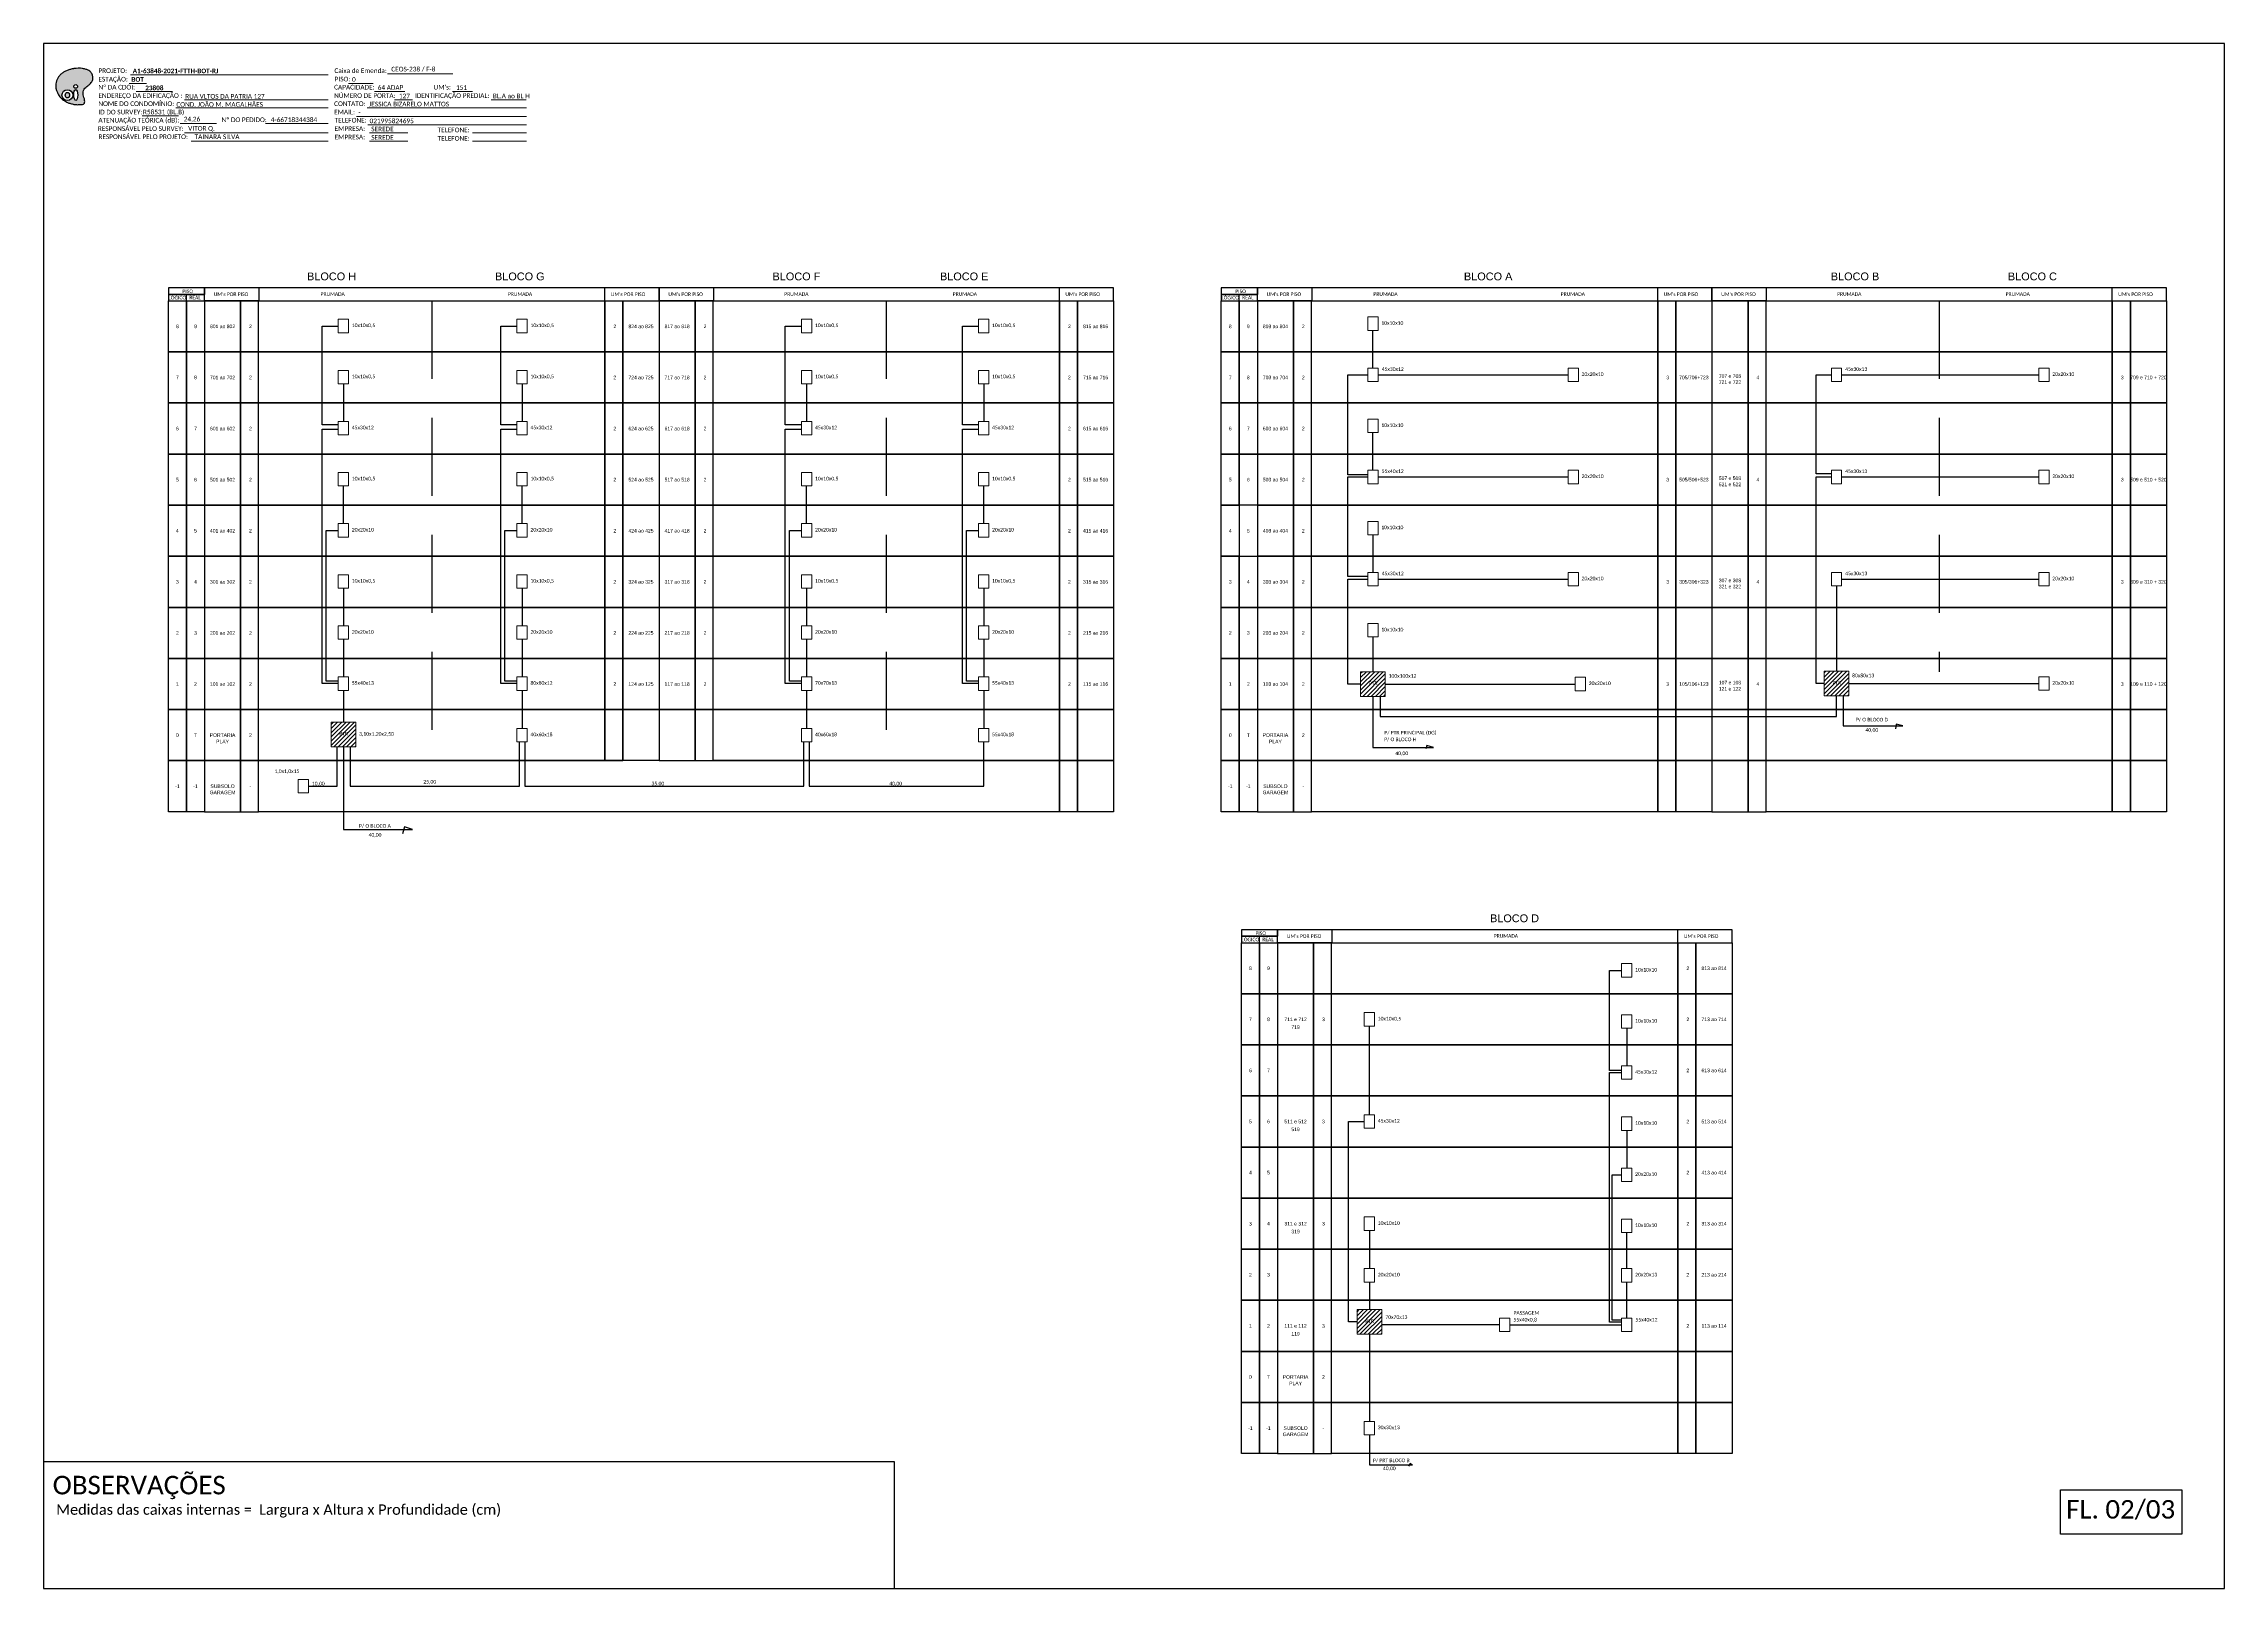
# Model space of a CAD drawing. Extents: x -89 to 749, y -559 to 1299.
# Drawn here: x -89 to 749, y 77 to 671 of the extents above; entities that cross this region are included whole.
import ezdxf
from ezdxf.enums import TextEntityAlignment as Align

# ---------------------------------------------------------------- set-up
doc = ezdxf.new("R2010")
doc.units = 0
doc.linetypes.add('DASHED', pattern=[0.75, 0.5, -0.25])
doc.styles.add('ARIAL', font='arial.ttf')
doc.styles.add('WMF-Calibri0', font='CALIBRI.TTF')
doc.styles.add('WMF-Calibri1', font='CALIBRIB.TTF')

# ---------------------------------------------------------------- blocks, each defined once
blk = doc.blocks.new('OI')
h = blk.add_hatch(color=40)
edge = h.paths.add_edge_path()
edge.add_spline(control_points=[(4.35, -0.67), (3.92, -0.99), (3.26, -1.5), (2.81, -2.59), (2.9, -3.5), (3.06, -4.27), (3.31, -4.85), (3.37, -5.39), (3.4, -5.88), (3.2, -6.4), (2.54, -6.61), (1.65, -6.63), (0.55, -6.67), (-0.56, -6.42), (-1.61, -6.14), (-2.77, -5.61), (-3.92, -4.77), (-4.89, -3.7), (-5.34, -2.65), (-5.6, -1.94), (-5.85, -0.96), (-5.71, 0.47), (-5.1, 2.02), (-4.14, 3.02), (-3.3, 3.61), (-2.37, 4.16), (-1.36, 4.44), (-0.56, 4.7), (0.79, 4.85), (2.24, 4.97), (3.79, 4.57), (4.67, 4.21), (5.44, 3.65), (5.76, 2.99), (6.03, 2.21), (6.01, 1.46), (5.72, 0.64), (5.31, 0.08), (4.88, -0.38), (4.51, -0.55), (4.35, -0.67)], knot_values=[0, 0, 0, 0, 1.60434, 2.417191, 3.427595, 4.282808, 4.776746, 5.304182, 5.888771, 6.258406, 6.858137, 7.79129, 8.986195, 10.124242, 11.187857, 12.242908, 13.953784, 15.414161, 16.515391, 17.349188, 17.675853, 19.552021, 21.515531, 22.568638, 23.63245, 24.621084, 25.782718, 26.745347, 27.142653, 29.870543, 31.004649, 31.921532, 32.709589, 33.801391, 34.042471, 35.192333, 35.971461, 36.628871, 37.254359, 37.836911, 37.836911, 37.836911, 37.836911], degree=3, periodic=0)
h.paths.add_polyline_path([(1.13, -0.87, -1), (-0.04, -0.87, -1)], flags=16)
edge = h.paths.add_edge_path(flags=16)
edge.add_ellipse((0.56, -3.59), major_axis=(-0.02, 1.71), ratio=0.361305, start_angle=0, end_angle=360)
h.paths.add_polyline_path([(-0.36, -3.62, -1), (-3.8, -3.62, -1)], flags=16)
edge = h.paths.add_edge_path(flags=0)
edge.add_ellipse((-2.08, -3.62), major_axis=(0, 0.885), ratio=0.758294, start_angle=0, end_angle=360)
at = {"color": 40}
for centre, radius in [((-2.08, -3.62), 1.72), ((0.54, -0.87), 0.587)]:
    blk.add_circle(centre, radius, dxfattribs=at)
blk.add_ellipse((-2.08, -3.62), major_axis=(0, 0.885), ratio=0.758294, start_param=-3.141592653589792, end_param=3.141592653589792, dxfattribs=at)
blk.add_ellipse((0.56, -3.59), major_axis=(-0.02, 1.71), ratio=0.361305, dxfattribs=at)
at = {"color": 40, "start_tangent": (-0.800898, -0.598801), "end_tangent": (-0.800898, -0.598801)}
blk.add_spline([(4.35, -0.67), (3.2, -1.78), (2.9, -2.54), (2.92, -3.55), (3.12, -4.38), (3.28, -4.85), (3.37, -5.37), (3.35, -5.95), (3.2, -6.29), (2.66, -6.55), (1.73, -6.63), (0.54, -6.62), (-0.58, -6.41), (-1.6, -6.11), (-2.56, -5.67), (-3.95, -4.67), (-4.89, -3.56), (-5.37, -2.56), (-5.64, -1.78), (-5.72, -1.46), (-5.63, 0.42), (-4.84, 2.22), (-4.13, 2.99), (-3.27, 3.62), (-2.4, 4.09), (-1.3, 4.47), (-0.37, 4.72), (0.02, 4.77), (2.75, 4.8), (3.85, 4.53), (4.69, 4.16), (5.31, 3.68), (5.85, 2.73), (5.93, 2.5), (5.94, 1.35), (5.67, 0.62), (5.29, 0.08), (4.84, -0.36), (4.35, -0.67)], degree=3, dxfattribs=at)
blk = doc.blocks.new('CARIMBO')
at = {"color": 7, "lineweight": 0}
for points in [[(134.48, -16.3), (159.61, -16.3)], [(35.15, -20.06), (41.7, -20.06)], [(35.66, -16.79), (111.64, -16.79)], [(37.81, -23.14), (51.75, -23.14)], [(119.43, -20.02), (128.92, -20.02)], [(129.48, -23.14), (141.1, -23.14)], [(159.42, -23.14), (167.09, -23.14)], [(40.13, -32.55), (54.07, -32.55)], [(52.97, -29.48), (111.64, -29.48)], [(56.38, -26.37), (111.64, -26.37)], [(122.56, -32.72), (187.83, -32.72)], [(126.6, -29.48), (187.83, -29.48)], [(137.07, -26.37), (144.01, -26.37)], [(174.24, -26.37), (187.8, -26.37)], [(54.67, -35.52), (68.61, -35.52)], [(56.38, -39.07), (111.64, -39.07)], [(126.84, -35.96), (187.83, -35.96)], [(127.45, -39.07), (142.25, -39.07)], [(167.06, -39.07), (187.83, -39.07)], [(58.87, -42.31), (111.64, -42.31)], [(127.45, -42.31), (142.25, -42.31)], [(167.06, -42.31), (187.83, -42.31)]]:
    blk.add_lwpolyline(points, dxfattribs=at)
at = {"color": 7, "xscale": 1.213923925163967, "yscale": 1.213923925163967, "zscale": 1.213923925163967, "rotation": 0.1532896023949059}
blk.add_blockref('OI', (13.86, -20.16), dxfattribs=at)
at = {"color": 7, "lineweight": 0, "style": 'WMF-Calibri0'}
for s, height, p in [('PROJETO:', 1.793, (23.26, -16.04)), ('Caixa de Emenda:', 1.7927, (114.02, -16.04)), ('ESTAÇÃO:', 1.793, (23.26, -19.32)), ('ENDEREÇO DA EDIFICAÇÃO :', 1.7927, (23.26, -25.63)), ('Nº DA CDOI:', 1.7927, (23.26, -22.39)), ('CAPACIDADE:', 1.7927, (113.91, -22.39)), ('NÚMERO DE PORTA:', 1.7927, (113.91, -25.63)), ('PISO:', 1.793, (114.09, -19.28)), ('IDENTIFICAÇÃO PREDIAL:', 1.7927, (144.99, -25.63)), ("UM's:", 1.793, (152.15, -22.39)), ('ATENUAÇÃO TEÓRICA (dB):', 1.7927, (23.26, -35.09)), ('NOME DO CONDOMÍNIO:', 1.7927, (23.26, -28.74)), ('ID DO SURVEY:', 1.7927, (23.26, -31.97)), ('CONTATO:', 1.793, (113.91, -28.74)), ('EMAIL:', 1.793, (113.91, -31.97)), ('TELEFONE:', 1.793, (114.09, -35.09)), ('RESPONSÁVEL PELO SURVEY:', 1.7927, (23.02, -38.32)), ('RESPONSÁVEL PELO PROJETO:', 1.7927, (23.26, -41.44)), ('EMPRESA:', 1.793, (114.09, -38.32)), ('EMPRESA:', 1.793, (114.09, -41.56)), ('TELEFONE:', 1.793, (153.7, -38.83)), ('TELEFONE:', 1.793, (153.7, -42.06))]:
    blk.add_text(s, height=height, dxfattribs=at).set_placement(p)
at = {"color": 7, "lineweight": 0, "flags": 8}
for tag, p, style in [('PROJ', (36.46, -16.13), 'WMF-Calibri1'), ('CEOS-XX', (135.87, -15.46), 'WMF-Calibri0'), ('EST', (35.94, -19.41), 'WMF-Calibri1'), ('LOGRADOURO', (56.65, -25.91), 'WMF-Calibri0'), ('PISO_PTR', (120.78, -19.42), 'WMF-Calibri0'), ('CAPAC.', (130.66, -22.52), 'WMF-Calibri0'), ('N°', (138.85, -25.77), 'WMF-Calibri0'), ("UC'S", (160.78, -22.54), 'WMF-Calibri0'), ('N°PREDIO', (174.94, -25.77), 'WMF-Calibri0'), ('_ID_', (40.39, -31.94), 'WMF-Calibri0'), ('NOME_DO_COND.', (53.23, -29.02), 'WMF-Calibri0'), ('O_POTEN', (56.06, -34.68), 'WMF-Calibri0'), ('EMAIL', (123.26, -32.12), 'WMF-Calibri0'), ('NOME_DO_CONTATO', (127.3, -28.89), 'WMF-Calibri0'), ('RES_SURVEY', (57.78, -38.23), 'WMF-Calibri0'), ('RES_PROJ', (60.27, -41.47), 'WMF-Calibri0'), ('TELEFONE', (127.55, -35.36), 'WMF-Calibri0'), ('EMP_RESP_SURVEY', (128.16, -38.47), 'WMF-Calibri0'), ('EMP_RESP_PROJ', (128.16, -41.71), 'WMF-Calibri0'), ('CONT_RESP_SURVEY', (167.76, -38.47), 'WMF-Calibri0'), ('CONT_RESP_PROJ', (167.76, -41.71), 'WMF-Calibri0')]:
    blk.add_attdef(tag, p, '', height=1.79, dxfattribs=dict(at, style=style))
at = {"color": 7, "lineweight": 0, "style": 'WMF-Calibri1', "flags": 8}
blk.add_attdef("N° CDO'S", text='', height=1.79, dxfattribs=at).set_placement((44.78, -22.68), align=Align.CENTER)

msp = doc.modelspace()

# ---------------------------------------------------------------- hatches: boundary and pattern name
h = msp.add_hatch()
h.set_pattern_fill('ANSI31', color=1, scale=0.36)
h.set_pattern_definition([(45, (-76.0407, 2032.6166), (-0.80822305, 0.80822305), [])])
h.paths.add_polyline_path([(426.59, 429.86), (417.11, 429.86), (417.11, 420.38), (426.59, 420.38)])
h.paths.add_polyline_path([(419.95, 424.36), (424.04, 424.36), (424.04, 426.44), (419.95, 426.44)], flags=24)
h = msp.add_hatch()
h.set_pattern_fill('ANSI31', color=1, scale=0.36)
h.set_pattern_definition([(45, (102.2024, 2032.7998), (-0.80822305, 0.80822305), [])])
h.paths.add_polyline_path([(604.84, 430.05), (595.35, 430.05), (595.35, 420.56), (604.84, 420.56)])
h.paths.add_polyline_path([(598.2, 424.54), (602.28, 424.54), (602.28, 426.63), (598.2, 426.63)], flags=24)
h = msp.add_hatch()
h.set_pattern_fill('ANSI31', color=1, scale=0.36)
h.set_pattern_definition([(45, (-411.85, 2013.2473), (-0.80822305, 0.80822305), [])])
h.paths.add_polyline_path([(30.72, 410.49), (21.23, 410.49), (21.23, 401.01), (30.72, 401.01)])
h.paths.add_polyline_path([(24.07, 404.99), (28.16, 404.99), (28.16, 407.07), (24.07, 407.07)], flags=24)
h = msp.add_hatch()
h.set_pattern_fill('ANSI31', color=1, scale=0.36)
h.set_pattern_definition([(45, (14.8991, 1787.3284), (-0.80822305, 0.80822305), [])])
h.paths.add_polyline_path([(425.22, 184.57), (415.73, 184.57), (415.73, 175.09), (425.22, 175.09)])
h.paths.add_polyline_path([(418.58, 179.07), (422.66, 179.07), (422.66, 181.16), (418.58, 181.16)], flags=24)

# ---------------------------------------------------------------- linework, layer by layer
for points in [[(-89.32, 77.37), (749.25, 77.37), (749.25, 671.37), (-89.32, 671.37), (-89.32, 77.37)], [(-34.41, 572.47), (-34.41, 574.93)], [(-27.46, 572.47), (147.33, 572.47), (147.33, 577.4), (-27.46, 577.4), (-27.46, 577.4), (-27.46, 574.93)], [(-6.43, 572.47), (-6.43, 577.4)], [(126.49, 572.47), (126.49, 577.4)], [(147.33, 572.47), (322.13, 572.47), (322.13, 577.4), (147.33, 577.4), (147.33, 577.4), (147.33, 572.47)], [(168.37, 572.47), (168.37, 577.4)], [(301.29, 572.47), (301.29, 577.4)], [(370.45, 572.47), (370.45, 574.93)], [(377.39, 572.47), (552.19, 572.47), (552.19, 577.4), (377.39, 577.4), (377.39, 577.4), (377.39, 574.93)], [(398.43, 572.47), (398.43, 577.4)], [(531.35, 572.47), (531.35, 577.4)], [(552.19, 572.47), (726.99, 572.47), (726.99, 577.4), (552.19, 577.4), (552.19, 577.4), (552.19, 572.47)], [(573.22, 572.47), (573.22, 577.4)], [(706.15, 572.47), (706.15, 577.4)], [(168.16, 376.01), (168.16, 376.01), (-6.63, 376.01), (-6.63, 395.65), (126.5, 395.65), (133.45, 395.65)], [(161.22, 395.65), (168.16, 395.65), (301.3, 395.65), (301.3, 376.01), (168.16, 376.01), (168.16, 376.01)], [(378.2, 325.65), (378.2, 328.12)], [(385.14, 325.65), (559.94, 325.65), (559.94, 330.59), (385.14, 330.59), (385.14, 330.59), (385.14, 328.12)], [(406.18, 325.65), (406.18, 330.59)], [(539.1, 325.65), (539.1, 330.59)]]:
    msp.add_lwpolyline(points)
at = {"color": 7, "lineweight": 0}
msp.add_lwpolyline([(-4.01, 640.61), (20.14, 640.61)], dxfattribs=at)
for points in [[(-41.35, 574.93), (-27.46, 574.93), (-27.46, 577.4), (-41.35, 577.4)], [(-41.35, 572.47), (-27.46, 572.47), (-27.46, 574.93), (-41.35, 574.93)], [(-41.35, 572.47), (-34.41, 572.47), (-34.41, 552.82), (-41.35, 552.82)], [(-34.41, 572.47), (-27.46, 572.47), (-27.46, 552.82), (-34.41, 552.82)], [(-13.58, 572.47), (-27.46, 572.47), (-27.46, 552.82), (-13.58, 552.82)], [(-6.63, 572.47), (-13.58, 572.47), (-13.58, 552.82), (-6.63, 552.82)], [(-6.63, 572.47), (126.5, 572.47), (126.5, 552.82), (-6.63, 552.82)], [(126.5, 572.47), (133.45, 572.47), (133.45, 552.82), (126.5, 552.82)], [(133.45, 572.47), (147.33, 572.47), (147.33, 552.82), (133.45, 552.82)], [(161.22, 572.47), (147.33, 572.47), (147.33, 552.82), (161.22, 552.82)], [(168.16, 572.47), (161.22, 572.47), (161.22, 552.82), (168.16, 552.82)], [(168.16, 572.47), (301.3, 572.47), (301.3, 552.82), (168.16, 552.82)], [(301.3, 572.47), (308.24, 572.47), (308.24, 552.82), (301.3, 552.82)], [(308.24, 572.47), (322.13, 572.47), (322.13, 552.82), (308.24, 552.82)], [(363.51, 574.93), (377.39, 574.93), (377.39, 577.4), (363.51, 577.4)], [(363.51, 572.47), (377.39, 572.47), (377.39, 574.93), (363.51, 574.93)], [(363.51, 572.47), (370.45, 572.47), (370.45, 552.82), (363.51, 552.82)], [(370.45, 572.47), (377.39, 572.47), (377.39, 552.82), (370.45, 552.82)], [(391.28, 572.47), (377.39, 572.47), (377.39, 552.82), (391.28, 552.82)], [(398.22, 572.47), (391.28, 572.47), (391.28, 552.82), (398.22, 552.82)], [(398.22, 572.47), (531.36, 572.47), (531.36, 552.82), (398.22, 552.82)], [(531.36, 572.47), (538.3, 572.47), (538.3, 552.82), (531.36, 552.82)], [(538.3, 572.47), (552.19, 572.47), (552.19, 552.82), (538.3, 552.82)], [(566.08, 572.47), (552.19, 572.47), (552.19, 552.82), (566.08, 552.82)], [(573.02, 572.47), (566.08, 572.47), (566.08, 552.82), (573.02, 552.82)], [(573.02, 572.47), (706.16, 572.47), (706.16, 552.82), (573.02, 552.82)], [(706.16, 572.47), (713.1, 572.47), (713.1, 552.82), (706.16, 552.82)], [(713.1, 572.47), (726.99, 572.47), (726.99, 552.82), (713.1, 552.82)], [(-41.35, 552.82), (-34.41, 552.82), (-34.41, 533.18), (-41.35, 533.18)], [(-34.41, 552.82), (-27.46, 552.82), (-27.46, 533.18), (-34.41, 533.18)], [(-13.58, 552.82), (-27.46, 552.82), (-27.46, 533.18), (-13.58, 533.18)], [(-6.63, 552.82), (-13.58, 552.82), (-13.58, 533.18), (-6.63, 533.18)], [(-6.63, 552.82), (126.5, 552.82), (126.5, 533.18), (-6.63, 533.18)], [(126.5, 552.82), (133.45, 552.82), (133.45, 533.18), (126.5, 533.18)], [(133.45, 552.82), (147.33, 552.82), (147.33, 533.18), (133.45, 533.18)], [(161.22, 552.82), (147.33, 552.82), (147.33, 533.18), (161.22, 533.18)], [(168.16, 552.82), (161.22, 552.82), (161.22, 533.18), (168.16, 533.18)], [(168.16, 552.82), (301.3, 552.82), (301.3, 533.18), (168.16, 533.18)], [(301.3, 552.82), (308.24, 552.82), (308.24, 533.18), (301.3, 533.18)], [(308.24, 552.82), (322.13, 552.82), (322.13, 533.18), (308.24, 533.18)], [(363.51, 552.82), (370.45, 552.82), (370.45, 533.18), (363.51, 533.18)], [(370.45, 552.82), (377.39, 552.82), (377.39, 533.18), (370.45, 533.18)], [(391.28, 552.82), (377.39, 552.82), (377.39, 533.18), (391.28, 533.18)], [(398.22, 552.82), (391.28, 552.82), (391.28, 533.18), (398.22, 533.18)], [(398.22, 552.82), (531.36, 552.82), (531.36, 533.18), (398.22, 533.18)], [(531.36, 552.82), (538.3, 552.82), (538.3, 533.18), (531.36, 533.18)], [(538.3, 552.82), (552.19, 552.82), (552.19, 533.18), (538.3, 533.18)], [(566.08, 552.82), (552.19, 552.82), (552.19, 533.18), (566.08, 533.18)], [(573.02, 552.82), (566.08, 552.82), (566.08, 533.18), (573.02, 533.18)], [(573.02, 552.82), (706.16, 552.82), (706.16, 533.18), (573.02, 533.18)], [(706.16, 552.82), (713.1, 552.82), (713.1, 533.18), (706.16, 533.18)], [(713.1, 552.82), (726.99, 552.82), (726.99, 533.18), (713.1, 533.18)], [(-41.35, 533.18), (-34.41, 533.18), (-34.41, 513.53), (-41.35, 513.53)], [(-34.41, 533.18), (-27.46, 533.18), (-27.46, 513.53), (-34.41, 513.53)], [(-13.58, 533.18), (-27.46, 533.18), (-27.46, 513.53), (-13.58, 513.53)], [(-6.63, 533.18), (-13.58, 533.18), (-13.58, 513.53), (-6.63, 513.53)], [(-6.63, 533.18), (126.5, 533.18), (126.5, 513.53), (-6.63, 513.53)], [(126.5, 533.18), (133.45, 533.18), (133.45, 513.53), (126.5, 513.53)], [(133.45, 533.18), (147.33, 533.18), (147.33, 513.53), (133.45, 513.53)], [(161.22, 533.18), (147.33, 533.18), (147.33, 513.53), (161.22, 513.53)], [(168.16, 533.18), (161.22, 533.18), (161.22, 513.53), (168.16, 513.53)], [(168.16, 533.18), (301.3, 533.18), (301.3, 513.53), (168.16, 513.53)], [(301.3, 533.18), (308.24, 533.18), (308.24, 513.53), (301.3, 513.53)], [(308.24, 533.18), (322.13, 533.18), (322.13, 513.53), (308.24, 513.53)], [(363.51, 533.18), (370.45, 533.18), (370.45, 513.53), (363.51, 513.53)], [(370.45, 533.18), (377.39, 533.18), (377.39, 513.53), (370.45, 513.53)], [(391.28, 533.18), (377.39, 533.18), (377.39, 513.53), (391.28, 513.53)], [(398.22, 533.18), (391.28, 533.18), (391.28, 513.53), (398.22, 513.53)], [(398.22, 533.18), (531.36, 533.18), (531.36, 513.53), (398.22, 513.53)], [(531.36, 533.18), (538.3, 533.18), (538.3, 513.53), (531.36, 513.53)], [(538.3, 533.18), (552.19, 533.18), (552.19, 513.53), (538.3, 513.53)], [(566.08, 533.18), (552.19, 533.18), (552.19, 513.53), (566.08, 513.53)], [(573.02, 533.18), (566.08, 533.18), (566.08, 513.53), (573.02, 513.53)], [(573.02, 533.18), (706.16, 533.18), (706.16, 513.53), (573.02, 513.53)], [(706.16, 533.18), (713.1, 533.18), (713.1, 513.53), (706.16, 513.53)], [(713.1, 533.18), (726.99, 533.18), (726.99, 513.53), (713.1, 513.53)], [(-41.35, 513.53), (-34.41, 513.53), (-34.41, 493.88), (-41.35, 493.88)], [(-34.41, 513.53), (-27.46, 513.53), (-27.46, 493.88), (-34.41, 493.88)], [(-13.58, 513.53), (-27.46, 513.53), (-27.46, 493.88), (-13.58, 493.88)], [(-6.63, 513.53), (-13.58, 513.53), (-13.58, 493.88), (-6.63, 493.88)], [(-6.63, 513.53), (126.5, 513.53), (126.5, 493.88), (-6.63, 493.88)], [(126.5, 513.53), (133.45, 513.53), (133.45, 493.88), (126.5, 493.88)], [(133.45, 513.53), (147.33, 513.53), (147.33, 493.88), (133.45, 493.88)], [(161.22, 513.53), (147.33, 513.53), (147.33, 493.88), (161.22, 493.88)], [(168.16, 513.53), (161.22, 513.53), (161.22, 493.88), (168.16, 493.88)], [(168.16, 513.53), (301.3, 513.53), (301.3, 493.88), (168.16, 493.88)], [(301.3, 513.53), (308.24, 513.53), (308.24, 493.88), (301.3, 493.88)], [(308.24, 513.53), (322.13, 513.53), (322.13, 493.88), (308.24, 493.88)], [(363.51, 513.53), (370.45, 513.53), (370.45, 493.88), (363.51, 493.88)], [(370.45, 513.53), (377.39, 513.53), (377.39, 493.88), (370.45, 493.88)], [(391.28, 513.53), (377.39, 513.53), (377.39, 493.88), (391.28, 493.88)], [(398.22, 513.53), (391.28, 513.53), (391.28, 493.88), (398.22, 493.88)], [(398.22, 513.53), (531.36, 513.53), (531.36, 493.88), (398.22, 493.88)], [(531.36, 513.53), (538.3, 513.53), (538.3, 493.88), (531.36, 493.88)], [(538.3, 513.53), (552.19, 513.53), (552.19, 493.88), (538.3, 493.88)], [(566.08, 513.53), (552.19, 513.53), (552.19, 493.88), (566.08, 493.88)], [(573.02, 513.53), (566.08, 513.53), (566.08, 493.88), (573.02, 493.88)], [(573.02, 513.53), (706.16, 513.53), (706.16, 493.88), (573.02, 493.88)], [(706.16, 513.53), (713.1, 513.53), (713.1, 493.88), (706.16, 493.88)], [(713.1, 513.53), (726.99, 513.53), (726.99, 493.88), (713.1, 493.88)], [(-41.35, 493.88), (-34.41, 493.88), (-34.41, 474.24), (-41.35, 474.24)], [(-34.41, 493.88), (-27.46, 493.88), (-27.46, 474.24), (-34.41, 474.24)], [(-13.58, 493.88), (-27.46, 493.88), (-27.46, 474.24), (-13.58, 474.24)], [(-6.63, 493.88), (-13.58, 493.88), (-13.58, 474.24), (-6.63, 474.24)], [(-6.63, 493.88), (126.5, 493.88), (126.5, 474.24), (-6.63, 474.24)], [(126.5, 493.88), (133.45, 493.88), (133.45, 474.24), (126.5, 474.24)], [(133.45, 493.88), (147.33, 493.88), (147.33, 474.24), (133.45, 474.24)], [(161.22, 493.88), (147.33, 493.88), (147.33, 474.24), (161.22, 474.24)], [(168.16, 493.88), (161.22, 493.88), (161.22, 474.24), (168.16, 474.24)], [(168.16, 493.88), (301.3, 493.88), (301.3, 474.24), (168.16, 474.24)], [(301.3, 493.88), (308.24, 493.88), (308.24, 474.24), (301.3, 474.24)], [(308.24, 493.88), (322.13, 493.88), (322.13, 474.24), (308.24, 474.24)], [(363.51, 493.88), (370.45, 493.88), (370.45, 474.24), (363.51, 474.24)], [(391.28, 493.88), (377.39, 493.88), (377.39, 474.24), (391.28, 474.24)], [(398.22, 493.88), (391.28, 493.88), (391.28, 474.24), (398.22, 474.24)], [(398.22, 493.88), (531.36, 493.88), (531.36, 474.24), (398.22, 474.24)], [(531.36, 493.88), (538.3, 493.88), (538.3, 474.24), (531.36, 474.24)], [(538.3, 493.88), (552.19, 493.88), (552.19, 474.24), (538.3, 474.24)], [(566.08, 493.88), (552.19, 493.88), (552.19, 474.24), (566.08, 474.24)], [(573.02, 493.88), (566.08, 493.88), (566.08, 474.24), (573.02, 474.24)], [(573.02, 493.88), (706.16, 493.88), (706.16, 474.24), (573.02, 474.24)], [(706.16, 493.88), (713.1, 493.88), (713.1, 474.24), (706.16, 474.24)], [(713.1, 493.88), (726.99, 493.88), (726.99, 474.24), (713.1, 474.24)], [(-41.35, 474.24), (-34.41, 474.24), (-34.41, 454.59), (-41.35, 454.59)], [(-34.41, 474.24), (-27.46, 474.24), (-27.46, 454.59), (-34.41, 454.59)], [(-13.58, 474.24), (-27.46, 474.24), (-27.46, 454.59), (-13.58, 454.59)], [(-6.63, 474.24), (-13.58, 474.24), (-13.58, 454.59), (-6.63, 454.59)], [(-6.63, 474.24), (126.5, 474.24), (126.5, 454.59), (-6.63, 454.59)], [(126.5, 474.24), (133.45, 474.24), (133.45, 454.59), (126.5, 454.59)], [(133.45, 474.24), (147.33, 474.24), (147.33, 454.59), (133.45, 454.59)], [(161.22, 474.24), (147.33, 474.24), (147.33, 454.59), (161.22, 454.59)], [(168.16, 474.24), (161.22, 474.24), (161.22, 454.59), (168.16, 454.59)], [(168.16, 474.24), (301.3, 474.24), (301.3, 454.59), (168.16, 454.59)], [(301.3, 474.24), (308.24, 474.24), (308.24, 454.59), (301.3, 454.59)], [(308.24, 474.24), (322.13, 474.24), (322.13, 454.59), (308.24, 454.59)], [(363.51, 474.24), (370.45, 474.24), (370.45, 454.59), (363.51, 454.59)], [(370.45, 474.24), (377.39, 474.24), (377.39, 454.59), (370.45, 454.59)], [(391.28, 474.24), (377.39, 474.24), (377.39, 454.59), (391.28, 454.59)], [(398.22, 474.24), (391.28, 474.24), (391.28, 454.59), (398.22, 454.59)], [(398.22, 474.24), (531.36, 474.24), (531.36, 454.59), (398.22, 454.59)], [(531.36, 474.24), (538.3, 474.24), (538.3, 454.59), (531.36, 454.59)], [(538.3, 474.24), (552.19, 474.24), (552.19, 454.59), (538.3, 454.59)], [(566.08, 474.24), (552.19, 474.24), (552.19, 454.59), (566.08, 454.59)], [(573.02, 474.24), (566.08, 474.24), (566.08, 454.59), (573.02, 454.59)], [(573.02, 474.24), (706.16, 474.24), (706.16, 454.59), (573.02, 454.59)], [(706.16, 474.24), (713.1, 474.24), (713.1, 454.59), (706.16, 454.59)], [(713.1, 474.24), (726.99, 474.24), (726.99, 454.59), (713.1, 454.59)], [(-41.35, 454.59), (-34.41, 454.59), (-34.41, 434.94), (-41.35, 434.94)], [(-34.41, 454.59), (-27.46, 454.59), (-27.46, 434.94), (-34.41, 434.94)], [(-13.58, 454.59), (-27.46, 454.59), (-27.46, 434.94), (-13.58, 434.94)], [(-6.63, 454.59), (-13.58, 454.59), (-13.58, 434.94), (-6.63, 434.94)], [(-6.63, 454.59), (126.5, 454.59), (126.5, 434.94), (-6.63, 434.94)], [(126.5, 454.59), (133.45, 454.59), (133.45, 434.94), (126.5, 434.94)], [(133.45, 454.59), (147.33, 454.59), (147.33, 434.94), (133.45, 434.94)], [(161.22, 454.59), (147.33, 454.59), (147.33, 434.94), (161.22, 434.94)], [(168.16, 454.59), (161.22, 454.59), (161.22, 434.94), (168.16, 434.94)], [(168.16, 454.59), (301.3, 454.59), (301.3, 434.94), (168.16, 434.94)], [(301.3, 454.59), (308.24, 454.59), (308.24, 434.94), (301.3, 434.94)], [(308.24, 454.59), (322.13, 454.59), (322.13, 434.94), (308.24, 434.94)], [(363.51, 454.59), (370.45, 454.59), (370.45, 434.94), (363.51, 434.94)], [(370.45, 454.59), (377.39, 454.59), (377.39, 434.94), (370.45, 434.94)], [(391.28, 454.59), (377.39, 454.59), (377.39, 434.94), (391.28, 434.94)], [(398.22, 454.59), (391.28, 454.59), (391.28, 434.94), (398.22, 434.94)], [(398.22, 454.59), (531.36, 454.59), (531.36, 434.94), (398.22, 434.94)], [(531.36, 454.59), (538.3, 454.59), (538.3, 434.94), (531.36, 434.94)], [(538.3, 454.59), (552.19, 454.59), (552.19, 434.94), (538.3, 434.94)], [(566.08, 454.59), (552.19, 454.59), (552.19, 434.94), (566.08, 434.94)], [(573.02, 454.59), (566.08, 454.59), (566.08, 434.94), (573.02, 434.94)], [(573.02, 454.59), (706.16, 454.59), (706.16, 434.94), (573.02, 434.94)], [(706.16, 454.59), (713.1, 454.59), (713.1, 434.94), (706.16, 434.94)], [(713.1, 454.59), (726.99, 454.59), (726.99, 434.94), (713.1, 434.94)], [(-41.35, 434.94), (-34.41, 434.94), (-34.41, 415.3), (-41.35, 415.3)], [(-34.41, 434.94), (-27.46, 434.94), (-27.46, 415.3), (-34.41, 415.3)], [(-13.58, 434.94), (-27.46, 434.94), (-27.46, 415.3), (-13.58, 415.3)], [(-6.63, 434.94), (-13.58, 434.94), (-13.58, 415.3), (-6.63, 415.3)], [(-6.63, 434.94), (126.5, 434.94), (126.5, 415.3), (-6.63, 415.3)], [(126.5, 434.94), (133.45, 434.94), (133.45, 415.3), (126.5, 415.3)], [(133.45, 434.94), (147.33, 434.94), (147.33, 415.3), (133.45, 415.3)], [(161.22, 434.94), (147.33, 434.94), (147.33, 415.3), (161.22, 415.3)], [(168.16, 434.94), (161.22, 434.94), (161.22, 415.3), (168.16, 415.3)], [(168.16, 434.94), (301.3, 434.94), (301.3, 415.3), (168.16, 415.3)], [(301.3, 434.94), (308.24, 434.94), (308.24, 415.3), (301.3, 415.3)], [(308.24, 434.94), (322.13, 434.94), (322.13, 415.3), (308.24, 415.3)], [(363.51, 434.94), (370.45, 434.94), (370.45, 415.3), (363.51, 415.3)], [(370.45, 434.94), (377.39, 434.94), (377.39, 415.3), (370.45, 415.3)], [(391.28, 434.94), (377.39, 434.94), (377.39, 415.3), (391.28, 415.3)], [(398.22, 434.94), (391.28, 434.94), (391.28, 415.3), (398.22, 415.3)], [(398.22, 434.94), (531.36, 434.94), (531.36, 415.3), (398.22, 415.3)], [(531.36, 434.94), (538.3, 434.94), (538.3, 415.3), (531.36, 415.3)], [(538.3, 434.94), (552.19, 434.94), (552.19, 415.3), (538.3, 415.3)], [(566.08, 434.94), (552.19, 434.94), (552.19, 415.3), (566.08, 415.3)], [(573.02, 434.94), (566.08, 434.94), (566.08, 415.3), (573.02, 415.3)], [(573.02, 434.94), (706.16, 434.94), (706.16, 415.3), (573.02, 415.3)], [(706.16, 434.94), (713.1, 434.94), (713.1, 415.3), (706.16, 415.3)], [(713.1, 434.94), (726.99, 434.94), (726.99, 415.3), (713.1, 415.3)], [(-41.35, 415.3), (-34.41, 415.3), (-34.41, 395.65), (-41.35, 395.65)], [(-34.41, 415.3), (-27.46, 415.3), (-27.46, 395.65), (-34.41, 395.65)], [(-13.58, 415.3), (-27.46, 415.3), (-27.46, 395.65), (-13.58, 395.65)], [(-6.63, 415.3), (-13.58, 415.3), (-13.58, 395.65), (-6.63, 395.65)], [(-6.63, 415.3), (126.5, 415.3), (126.5, 395.65), (-6.63, 395.65)], [(126.5, 415.3), (133.45, 415.3), (133.45, 395.65), (126.5, 395.65)], [(133.45, 415.3), (147.33, 415.3), (147.33, 395.65), (133.45, 395.65)], [(161.22, 415.3), (147.33, 415.3), (147.33, 395.65), (161.22, 395.65)], [(168.16, 415.3), (161.22, 415.3), (161.22, 395.65), (168.16, 395.65)], [(168.16, 415.3), (301.3, 415.3), (301.3, 395.65), (168.16, 395.65)], [(301.3, 415.3), (308.24, 415.3), (308.24, 395.65), (301.3, 395.65)], [(308.24, 415.3), (322.13, 415.3), (322.13, 395.65), (308.24, 395.65)], [(363.51, 415.3), (370.45, 415.3), (370.45, 395.65), (363.51, 395.65)], [(370.45, 415.3), (377.39, 415.3), (377.39, 395.65), (370.45, 395.65)], [(391.28, 415.3), (377.39, 415.3), (377.39, 395.65), (391.28, 395.65)], [(398.22, 415.3), (391.28, 415.3), (391.28, 395.65), (398.22, 395.65)], [(398.22, 415.3), (531.36, 415.3), (531.36, 395.65), (398.22, 395.65)], [(531.36, 415.3), (538.3, 415.3), (538.3, 395.65), (531.36, 395.65)], [(538.3, 415.3), (552.19, 415.3), (552.19, 395.65), (538.3, 395.65)], [(566.08, 415.3), (552.19, 415.3), (552.19, 395.65), (566.08, 395.65)], [(573.02, 415.3), (566.08, 415.3), (566.08, 395.65), (573.02, 395.65)], [(573.02, 415.3), (706.16, 415.3), (706.16, 395.65), (573.02, 395.65)], [(706.16, 415.3), (713.1, 415.3), (713.1, 395.65), (706.16, 395.65)], [(713.1, 415.3), (726.99, 415.3), (726.99, 395.65), (713.1, 395.65)], [(-41.35, 395.65), (-34.41, 395.65), (-34.41, 376.01), (-41.35, 376.01)], [(-34.41, 395.65), (-27.46, 395.65), (-27.46, 376.01), (-34.41, 376.01)], [(-13.58, 395.65), (-27.46, 395.65), (-27.46, 376.01), (-13.58, 376.01)], [(-6.63, 395.65), (-13.58, 395.65), (-13.58, 376.01), (-6.63, 376.01)], [(301.3, 395.65), (308.24, 395.65), (308.24, 376.01), (301.3, 376.01)], [(308.24, 395.65), (322.13, 395.65), (322.13, 376.01), (308.24, 376.01)], [(363.51, 395.65), (370.45, 395.65), (370.45, 376.01), (363.51, 376.01)], [(370.45, 395.65), (377.39, 395.65), (377.39, 376.01), (370.45, 376.01)], [(391.28, 395.65), (377.39, 395.65), (377.39, 376.01), (391.28, 376.01)], [(398.22, 395.65), (391.28, 395.65), (391.28, 376.01), (398.22, 376.01)], [(398.22, 395.65), (531.36, 395.65), (531.36, 376.01), (398.22, 376.01)], [(531.36, 395.65), (538.3, 395.65), (538.3, 376.01), (531.36, 376.01)], [(538.3, 395.65), (552.19, 395.65), (552.19, 376.01), (538.3, 376.01)], [(566.08, 395.65), (552.19, 395.65), (552.19, 376.01), (566.08, 376.01)], [(573.02, 395.65), (566.08, 395.65), (566.08, 376.01), (573.02, 376.01)], [(573.02, 395.65), (706.16, 395.65), (706.16, 376.01), (573.02, 376.01)], [(706.16, 395.65), (713.1, 395.65), (713.1, 376.01), (706.16, 376.01)], [(713.1, 395.65), (726.99, 395.65), (726.99, 376.01), (713.1, 376.01)], [(371.25, 328.12), (385.14, 328.12), (385.14, 330.59), (371.25, 330.59)], [(371.25, 325.65), (385.14, 325.65), (385.14, 328.12), (371.25, 328.12)], [(371.25, 325.65), (378.2, 325.65), (378.2, 306), (371.25, 306)], [(378.2, 325.65), (385.14, 325.65), (385.14, 306), (378.2, 306)], [(399.03, 325.65), (385.14, 325.65), (385.14, 306), (399.03, 306)], [(405.97, 325.65), (399.03, 325.65), (399.03, 306), (405.97, 306)], [(405.97, 325.65), (539.11, 325.65), (539.11, 306), (405.97, 306)], [(539.11, 325.65), (546.05, 325.65), (546.05, 306), (539.11, 306)], [(546.05, 325.65), (559.94, 325.65), (559.94, 306), (546.05, 306)], [(371.25, 306), (378.2, 306), (378.2, 286.36), (371.25, 286.36)], [(378.2, 306), (385.14, 306), (385.14, 286.36), (378.2, 286.36)], [(399.03, 306), (385.14, 306), (385.14, 286.36), (399.03, 286.36)], [(405.97, 306), (399.03, 306), (399.03, 286.36), (405.97, 286.36)], [(405.97, 306), (539.11, 306), (539.11, 286.36), (405.97, 286.36)], [(539.11, 306), (546.05, 306), (546.05, 286.36), (539.11, 286.36)], [(546.05, 306), (559.94, 306), (559.94, 286.36), (546.05, 286.36)], [(371.25, 286.36), (378.2, 286.36), (378.2, 266.71), (371.25, 266.71)], [(378.2, 286.36), (385.14, 286.36), (385.14, 266.71), (378.2, 266.71)], [(399.03, 286.36), (385.14, 286.36), (385.14, 266.71), (399.03, 266.71)], [(405.97, 286.36), (399.03, 286.36), (399.03, 266.71), (405.97, 266.71)], [(405.97, 286.36), (539.11, 286.36), (539.11, 266.71), (405.97, 266.71)], [(539.11, 286.36), (546.05, 286.36), (546.05, 266.71), (539.11, 266.71)], [(546.05, 286.36), (559.94, 286.36), (559.94, 266.71), (546.05, 266.71)], [(371.25, 266.71), (378.2, 266.71), (378.2, 247.07), (371.25, 247.07)], [(378.2, 266.71), (385.14, 266.71), (385.14, 247.07), (378.2, 247.07)], [(399.03, 266.71), (385.14, 266.71), (385.14, 247.07), (399.03, 247.07)], [(405.97, 266.71), (399.03, 266.71), (399.03, 247.07), (405.97, 247.07)], [(405.97, 266.71), (539.11, 266.71), (539.11, 247.07), (405.97, 247.07)], [(539.11, 266.71), (546.05, 266.71), (546.05, 247.07), (539.11, 247.07)], [(546.05, 266.71), (559.94, 266.71), (559.94, 247.07), (546.05, 247.07)], [(371.25, 247.07), (378.2, 247.07), (378.2, 227.42), (371.25, 227.42)], [(378.2, 247.07), (385.14, 247.07), (385.14, 227.42), (378.2, 227.42)], [(399.03, 247.07), (385.14, 247.07), (385.14, 227.42), (399.03, 227.42)], [(405.97, 247.07), (399.03, 247.07), (399.03, 227.42), (405.97, 227.42)], [(405.97, 247.07), (539.11, 247.07), (539.11, 227.42), (405.97, 227.42)], [(539.11, 247.07), (546.05, 247.07), (546.05, 227.42), (539.11, 227.42)], [(546.05, 247.07), (559.94, 247.07), (559.94, 227.42), (546.05, 227.42)], [(371.25, 227.42), (378.2, 227.42), (378.2, 207.77), (371.25, 207.77)], [(378.2, 227.42), (385.14, 227.42), (385.14, 207.77), (378.2, 207.77)], [(399.03, 227.42), (385.14, 227.42), (385.14, 207.77), (399.03, 207.77)], [(405.97, 227.42), (399.03, 227.42), (399.03, 207.77), (405.97, 207.77)], [(405.97, 227.42), (539.11, 227.42), (539.11, 207.77), (405.97, 207.77)], [(539.11, 227.42), (546.05, 227.42), (546.05, 207.77), (539.11, 207.77)], [(546.05, 227.42), (559.94, 227.42), (559.94, 207.77), (546.05, 207.77)], [(371.25, 207.77), (378.2, 207.77), (378.2, 188.13), (371.25, 188.13)], [(378.2, 207.77), (385.14, 207.77), (385.14, 188.13), (378.2, 188.13)], [(399.03, 207.77), (385.14, 207.77), (385.14, 188.13), (399.03, 188.13)], [(405.97, 207.77), (399.03, 207.77), (399.03, 188.13), (405.97, 188.13)], [(405.97, 207.77), (539.11, 207.77), (539.11, 188.13), (405.97, 188.13)], [(539.11, 207.77), (546.05, 207.77), (546.05, 188.13), (539.11, 188.13)], [(546.05, 207.77), (559.94, 207.77), (559.94, 188.13), (546.05, 188.13)], [(371.25, 188.13), (378.2, 188.13), (378.2, 168.48), (371.25, 168.48)], [(378.2, 188.13), (385.14, 188.13), (385.14, 168.48), (378.2, 168.48)], [(399.03, 188.13), (385.14, 188.13), (385.14, 168.48), (399.03, 168.48)], [(405.97, 188.13), (399.03, 188.13), (399.03, 168.48), (405.97, 168.48)], [(405.97, 188.13), (539.11, 188.13), (539.11, 168.48), (405.97, 168.48)], [(539.11, 188.13), (546.05, 188.13), (546.05, 168.48), (539.11, 168.48)], [(546.05, 188.13), (559.94, 188.13), (559.94, 168.48), (546.05, 168.48)], [(371.25, 168.48), (378.2, 168.48), (378.2, 148.83), (371.25, 148.83)], [(378.2, 168.48), (385.14, 168.48), (385.14, 148.83), (378.2, 148.83)], [(399.03, 168.48), (385.14, 168.48), (385.14, 148.83), (399.03, 148.83)], [(405.97, 168.48), (399.03, 168.48), (399.03, 148.83), (405.97, 148.83)], [(405.97, 168.48), (539.11, 168.48), (539.11, 148.83), (405.97, 148.83)], [(539.11, 168.48), (546.05, 168.48), (546.05, 148.83), (539.11, 148.83)], [(546.05, 168.48), (559.94, 168.48), (559.94, 148.83), (546.05, 148.83)], [(371.25, 148.83), (378.2, 148.83), (378.2, 129.19), (371.25, 129.19)], [(378.2, 148.83), (385.14, 148.83), (385.14, 129.19), (378.2, 129.19)], [(399.03, 148.83), (385.14, 148.83), (385.14, 129.19), (399.03, 129.19)], [(405.97, 148.83), (399.03, 148.83), (399.03, 129.19), (405.97, 129.19)], [(405.97, 148.83), (539.11, 148.83), (539.11, 129.19), (405.97, 129.19)], [(539.11, 148.83), (546.05, 148.83), (546.05, 129.19), (539.11, 129.19)], [(546.05, 148.83), (559.94, 148.83), (559.94, 129.19), (546.05, 129.19)], [(686.22, 115.31), (732.87, 115.31), (732.87, 98.27), (686.22, 98.27)]]:
    msp.add_lwpolyline(points, close=True)
at = {"color": 7, "linetype": 'DASHED', "ltscale": 60}
for points in [[(59.94, 572.47), (59.94, 405.47)], [(234.73, 572.47), (234.73, 405.47)], [(639.59, 572.47), (639.59, 429.86)]]:
    msp.add_lwpolyline(points, dxfattribs=at)
at = {"color": 3}
for points in [[(23.99, 524.78), (17.79, 524.78), (17.79, 562.78), (23.99, 562.78)], [(92.68, 524.78), (86.48, 524.78), (86.48, 562.78), (92.68, 562.78)], [(202.09, 524.78), (195.89, 524.78), (195.89, 562.78), (202.09, 562.78)], [(270.17, 524.78), (263.97, 524.78), (263.97, 562.78), (270.17, 562.78)], [(421.85, 546.61), (421.85, 561.09)], [(25.97, 540.55), (25.97, 526.07)], [(94.67, 540.55), (94.67, 526.07)], [(204.08, 540.55), (204.08, 526.07)], [(272.16, 540.55), (272.16, 526.07)], [(419.87, 505.57), (412.14, 505.57), (412.14, 544.03), (419.87, 544.03)], [(423.84, 544.03), (496.87, 544.03)], [(598.11, 505.92), (592.32, 505.92), (592.32, 544.03), (598.11, 544.03)], [(602.08, 544.03), (677.87, 544.03)], [(23.99, 425.26), (17.79, 425.26), (17.79, 523.15), (23.99, 523.15)], [(92.68, 425.26), (86.48, 425.26), (86.48, 523.15), (92.68, 523.15)], [(202.09, 425.26), (195.89, 425.26), (195.89, 523.15), (202.09, 523.15)], [(270.17, 425.26), (263.97, 425.26), (263.97, 523.15), (270.17, 523.15)], [(421.85, 507.32), (421.85, 521.8)], [(419.87, 466.41), (412.14, 466.41), (412.14, 504.74), (419.87, 504.74)], [(423.84, 504.74), (496.87, 504.74)], [(595.35, 425.3), (592.32, 425.3), (592.32, 504.74), (598.11, 504.74)], [(602.08, 504.74), (677.87, 504.74)], [(25.97, 486.78), (25.97, 501.26)], [(94.67, 486.78), (94.67, 501.26)], [(204.08, 486.78), (204.08, 501.26)], [(272.16, 486.78), (272.16, 501.26)], [(23.99, 426.27), (19.34, 426.27), (19.34, 484.2), (23.99, 484.2)], [(92.68, 426.27), (88.04, 426.27), (88.04, 484.2), (92.68, 484.2)], [(202.09, 426.27), (197.45, 426.27), (197.45, 484.2), (202.09, 484.2)], [(270.17, 426.27), (265.52, 426.27), (265.52, 484.2), (270.17, 484.2)], [(421.85, 482.5), (421.85, 468.03)], [(25.97, 461.96), (25.97, 447.49)], [(94.67, 461.96), (94.67, 447.49)], [(204.08, 461.96), (204.08, 447.49)], [(272.16, 461.96), (272.16, 447.49)], [(417.11, 425.12), (412.14, 425.12), (412.14, 465.44), (419.87, 465.44)], [(423.84, 465.44), (496.87, 465.44)], [(600.1, 462.86), (600.1, 430.05)], [(602.08, 465.44), (677.87, 465.44)], [(25.97, 442.32), (25.97, 427.84)], [(94.67, 442.32), (94.67, 427.84)], [(204.08, 442.32), (204.08, 427.84)], [(272.16, 442.32), (272.16, 427.84)], [(421.85, 443.21), (421.85, 429.86)], [(25.97, 422.67), (25.97, 410.49)], [(94.67, 422.67), (94.67, 408.06)], [(204.08, 422.67), (204.08, 408.06)], [(272.16, 422.67), (272.16, 408.06)], [(424.65, 420.38), (424.65, 412.58), (600.1, 412.58), (600.1, 420.56)], [(426.59, 425.12), (499.62, 425.12)], [(604.84, 425.3), (677.87, 425.3)], [(28.58, 401.01), (28.58, 385.83), (93.67, 385.83), (93.67, 402.89)], [(95.68, 402.89), (95.68, 385.83), (203.07, 385.83), (203.07, 402.89)], [(205.09, 402.89), (205.09, 385.83), (272.16, 385.83), (272.16, 402.89)], [(12.49, 385.83), (23.51, 385.83), (23.51, 401.01)], [(517.45, 276.51), (512.76, 276.51), (512.76, 315), (517.45, 315)], [(420.48, 259.48), (420.48, 293.6)], [(519.44, 292.77), (519.44, 278.3)], [(517.45, 179.68), (512.76, 179.68), (512.76, 275.71), (517.45, 275.71)], [(415.73, 179.83), (412.4, 179.83), (412.4, 256.89), (418.49, 256.89)], [(519.44, 253.48), (519.44, 239.01)], [(517.45, 180.47), (513.85, 180.47), (513.85, 236.42), (517.45, 236.42)], [(420.48, 215.01), (420.48, 200.34)], [(519.44, 200.34), (519.44, 214.19)], [(420.48, 195.17), (420.48, 184.57)], [(519.44, 181.32), (519.44, 195.17)], [(470.55, 178.74), (425.22, 178.74)], [(474.53, 178.74), (517.45, 178.74)], [(420.48, 175.09), (420.48, 141.6)]]:
    msp.add_lwpolyline(points, dxfattribs=at)
at = {"color": 0, "lineweight": 0}
for points in [[(23.99, 565.37), (27.96, 565.37), (27.96, 560.19), (23.99, 560.19)], [(92.68, 565.37), (96.66, 565.37), (96.66, 560.19), (92.68, 560.19)], [(202.09, 565.37), (206.06, 565.37), (206.06, 560.19), (202.09, 560.19)], [(270.17, 565.37), (274.14, 565.37), (274.14, 560.19), (270.17, 560.19)], [(419.87, 566.26), (423.84, 566.26), (423.84, 561.09), (419.87, 561.09)], [(23.99, 545.72), (27.96, 545.72), (27.96, 540.55), (23.99, 540.55)], [(92.68, 545.72), (96.66, 545.72), (96.66, 540.55), (92.68, 540.55)], [(202.09, 545.72), (206.06, 545.72), (206.06, 540.55), (202.09, 540.55)], [(270.17, 545.72), (274.14, 545.72), (274.14, 540.55), (270.17, 540.55)], [(496.87, 546.61), (500.84, 546.61), (500.84, 541.44), (496.87, 541.44)], [(677.87, 546.61), (681.84, 546.61), (681.84, 541.44), (677.87, 541.44)], [(419.87, 526.97), (423.84, 526.97), (423.84, 521.8), (419.87, 521.8)], [(23.99, 506.43), (27.96, 506.43), (27.96, 501.26), (23.99, 501.26)], [(92.68, 506.43), (96.66, 506.43), (96.66, 501.26), (92.68, 501.26)], [(202.09, 506.43), (206.06, 506.43), (206.06, 501.26), (202.09, 501.26)], [(270.17, 506.43), (274.14, 506.43), (274.14, 501.26), (270.17, 501.26)], [(496.87, 507.32), (500.84, 507.32), (500.84, 502.15), (496.87, 502.15)], [(677.87, 507.32), (681.84, 507.32), (681.84, 502.15), (677.87, 502.15)], [(419.87, 487.67), (423.84, 487.67), (423.84, 482.5), (419.87, 482.5)], [(23.99, 467.14), (27.96, 467.14), (27.96, 461.96), (23.99, 461.96)], [(92.68, 467.14), (96.66, 467.14), (96.66, 461.96), (92.68, 461.96)], [(202.09, 467.14), (206.06, 467.14), (206.06, 461.96), (202.09, 461.96)], [(270.17, 467.14), (274.14, 467.14), (274.14, 461.96), (270.17, 461.96)], [(496.87, 468.03), (500.84, 468.03), (500.84, 462.86), (496.87, 462.86)], [(677.87, 468.03), (681.84, 468.03), (681.84, 462.86), (677.87, 462.86)], [(23.99, 447.49), (27.96, 447.49), (27.96, 442.32), (23.99, 442.32)], [(92.68, 447.49), (96.66, 447.49), (96.66, 442.32), (92.68, 442.32)], [(202.09, 447.49), (206.06, 447.49), (206.06, 442.32), (202.09, 442.32)], [(270.17, 447.49), (274.14, 447.49), (274.14, 442.32), (270.17, 442.32)], [(419.87, 448.38), (423.84, 448.38), (423.84, 443.21), (419.87, 443.21)], [(499.62, 427.71), (503.6, 427.71), (503.6, 422.53), (499.62, 422.53)], [(677.87, 427.89), (681.84, 427.89), (681.84, 422.72), (677.87, 422.72)], [(92.68, 408.06), (96.66, 408.06), (96.66, 402.89), (92.68, 402.89)], [(202.09, 408.06), (206.06, 408.06), (206.06, 402.89), (202.09, 402.89)], [(270.17, 408.06), (274.14, 408.06), (274.14, 402.89), (270.17, 402.89)], [(8.52, 388.41), (12.49, 388.41), (12.49, 383.24), (8.52, 383.24)], [(517.45, 317.59), (521.43, 317.59), (521.43, 312.42), (517.45, 312.42)], [(418.49, 298.77), (422.46, 298.77), (422.46, 293.6), (418.49, 293.6)], [(517.45, 297.94), (521.43, 297.94), (521.43, 292.77), (517.45, 292.77)], [(517.45, 258.65), (521.43, 258.65), (521.43, 253.48), (517.45, 253.48)], [(517.45, 239.01), (521.43, 239.01), (521.43, 233.83), (517.45, 233.83)], [(418.49, 220.18), (422.46, 220.18), (422.46, 215.01), (418.49, 215.01)], [(517.45, 219.36), (521.43, 219.36), (521.43, 214.19), (517.45, 214.19)], [(418.49, 200.34), (422.46, 200.34), (422.46, 195.17), (418.49, 195.17)], [(517.45, 200.34), (521.43, 200.34), (521.43, 195.17), (517.45, 195.17)], [(470.55, 181.32), (474.53, 181.32), (474.53, 176.15), (470.55, 176.15)], [(517.45, 181.32), (521.43, 181.32), (521.43, 176.15), (517.45, 176.15)], [(418.49, 141.6), (422.46, 141.6), (422.46, 136.43), (418.49, 136.43)]]:
    msp.add_lwpolyline(points, close=True, dxfattribs=at)
at = {"color": 1, "lineweight": 0}
for points in [[(419.87, 546.61), (423.84, 546.61), (423.84, 541.44), (419.87, 541.44)], [(598.11, 546.61), (602.08, 546.61), (602.08, 541.44), (598.11, 541.44)], [(23.99, 526.07), (27.96, 526.07), (27.96, 520.9), (23.99, 520.9)], [(92.68, 526.07), (96.66, 526.07), (96.66, 520.9), (92.68, 520.9)], [(202.09, 526.07), (206.06, 526.07), (206.06, 520.9), (202.09, 520.9)], [(270.17, 526.07), (274.14, 526.07), (274.14, 520.9), (270.17, 520.9)], [(419.87, 507.32), (423.84, 507.32), (423.84, 502.15), (419.87, 502.15)], [(598.11, 507.32), (602.08, 507.32), (602.08, 502.15), (598.11, 502.15)], [(23.99, 486.78), (27.96, 486.78), (27.96, 481.61), (23.99, 481.61)], [(92.68, 486.78), (96.66, 486.78), (96.66, 481.61), (92.68, 481.61)], [(202.09, 486.78), (206.06, 486.78), (206.06, 481.61), (202.09, 481.61)], [(270.17, 486.78), (274.14, 486.78), (274.14, 481.61), (270.17, 481.61)], [(419.87, 468.03), (423.84, 468.03), (423.84, 462.86), (419.87, 462.86)], [(598.11, 468.03), (602.08, 468.03), (602.08, 462.86), (598.11, 462.86)], [(23.99, 427.84), (27.96, 427.84), (27.96, 422.67), (23.99, 422.67)], [(92.68, 427.84), (96.66, 427.84), (96.66, 422.67), (92.68, 422.67)], [(202.09, 427.84), (206.06, 427.84), (206.06, 422.67), (202.09, 422.67)], [(270.17, 427.84), (274.14, 427.84), (274.14, 422.67), (270.17, 422.67)], [(417.11, 429.86), (426.59, 429.86), (426.59, 420.38), (417.11, 420.38)], [(595.35, 430.05), (604.84, 430.05), (604.84, 420.56), (595.35, 420.56)], [(21.23, 410.49), (30.72, 410.49), (30.72, 401.01), (21.23, 401.01)], [(517.45, 278.3), (521.43, 278.3), (521.43, 273.13), (517.45, 273.13)], [(418.49, 259.48), (422.46, 259.48), (422.46, 254.3), (418.49, 254.3)], [(415.73, 184.57), (425.22, 184.57), (425.22, 175.09), (415.73, 175.09)]]:
    msp.add_lwpolyline(points, close=True, dxfattribs=at)
at = {"color": 1}
for points in [[(421.85, 420.38), (421.85, 400.67), (445.13, 400.67), (442.6, 401.53), (442.14, 400.16)], [(602.66, 420.56), (602.66, 408.99), (625.55, 408.99), (622.99, 409.65), (622.73, 407.87)]]:
    msp.add_lwpolyline(points, dxfattribs=at)
at = {"color": 10}
for points in [[(25.97, 401.01), (25.97, 369.19), (52.52, 369.19), (49.44, 370.14), (48.62, 367.5)], [(420.48, 136.43), (420.48, 124.93), (437.1, 124.93), (436.12, 125.42), (435.55, 124.3)]]:
    msp.add_lwpolyline(points, dxfattribs=at)
at = {"color": 7}
for points in [[(-89.24, 126.13), (237.71, 126.13)], [(237.71, 126.13), (237.71, 77.37)]]:
    msp.add_lwpolyline(points, dxfattribs=at)

# ---------------------------------------------------------------- block references
ref = msp.add_blockref('CARIMBO', (-91.51, 676.11))
ref.add_attrib('PROJ', 'A1-63848-2021-FTTH-BOT-RJ', (-55.05, 659.98), dxfattribs={"color": 7, "lineweight": 0, "height": 1.7927, "style": 'WMF-Calibri1'})
ref.add_attrib('EST', 'BOT', (-55.57, 656.7), dxfattribs={"color": 7, "lineweight": 0, "height": 1.793, "style": 'WMF-Calibri1'})
ref.add_attrib("N° CDO'S", '23808', dxfattribs={"color": 7, "lineweight": 0, "height": 1.793, "style": 'WMF-Calibri1'}).set_placement((-46.73, 653.44), align=Align.CENTER)
ref.add_attrib('LOGRADOURO', 'RUA VLTOS DA PATRIA 127 ', (-34.86, 650.2), dxfattribs={"color": 7, "lineweight": 0, "height": 1.7927, "style": 'WMF-Calibri0'})
ref.add_attrib('NOME_DO_COND.', 'COND. JOÃO M. MAGALHÃES', (-38.28, 647.09), dxfattribs={"color": 7, "lineweight": 0, "height": 1.7927, "style": 'WMF-Calibri0'})
ref.add_attrib('_ID_', 'R58531 (BL.B)', (-51.11, 644.17), dxfattribs={"color": 7, "lineweight": 0, "height": 1.7927, "style": 'WMF-Calibri0'})
ref.add_attrib('O_POTEN', '24,26', (-35.45, 641.44), dxfattribs={"color": 7, "lineweight": 0, "height": 1.793, "style": 'WMF-Calibri0'})
ref.add_attrib('RES_SURVEY', 'VITOR Q.', (-33.73, 637.88), dxfattribs={"color": 7, "lineweight": 0, "height": 1.793, "style": 'WMF-Calibri0'})
ref.add_attrib('RES_PROJ', 'TAINARA SILVA', (-31.24, 634.64), dxfattribs={"color": 7, "lineweight": 0, "height": 1.7927, "style": 'WMF-Calibri0'})
ref.add_attrib('CEOS-XX', 'CEOS-238 / F-8', (44.36, 660.66), dxfattribs={"color": 7, "lineweight": 0, "height": 1.7927, "style": 'WMF-Calibri0'})
ref.add_attrib('CAPAC.', '64 ADAP', (39.15, 653.6), dxfattribs={"color": 7, "lineweight": 0, "height": 1.793, "style": 'WMF-Calibri0'})
ref.add_attrib("UC'S", '151', (69.27, 653.58), dxfattribs={"color": 7, "lineweight": 0, "height": 1.793, "style": 'WMF-Calibri0'})
ref.add_attrib('PISO_PTR', '0', (29.28, 656.69), dxfattribs={"color": 7, "lineweight": 0, "height": 1.79, "style": 'WMF-Calibri0'})
ref.add_attrib('N°', '127', (47.34, 650.34), dxfattribs={"color": 7, "lineweight": 0, "height": 1.793, "style": 'WMF-Calibri0'})
ref.add_attrib('N°PREDIO', 'BL.A ao BL H', (83.43, 650.34), dxfattribs={"color": 7, "lineweight": 0, "height": 1.7927, "style": 'WMF-Calibri0'})
ref.add_attrib('NOME_DO_CONTATO', 'JESSICA BIZARELO MATTOS', (35.79, 647.23), dxfattribs={"color": 7, "lineweight": 0, "height": 1.7927, "style": 'WMF-Calibri0'})
ref.add_attrib('EMAIL', '-', (31.75, 643.99), dxfattribs={"color": 7, "lineweight": 0, "height": 1.79, "style": 'WMF-Calibri0'})
ref.add_attrib('TELEFONE', '021995824695', (36.04, 640.75), dxfattribs={"color": 7, "lineweight": 0, "height": 1.7927, "style": 'WMF-Calibri0'})
ref.add_attrib('EMP_RESP_SURVEY', 'SEREDE', (36.65, 637.64), dxfattribs={"color": 7, "lineweight": 0, "height": 1.793, "style": 'WMF-Calibri0'})
ref.add_attrib('EMP_RESP_PROJ', 'SEREDE', (36.65, 634.4), dxfattribs={"color": 7, "lineweight": 0, "height": 1.793, "style": 'WMF-Calibri0'})

# ---------------------------------------------------------------- texts
at = {"color": 7, "lineweight": 0, "style": 'WMF-Calibri0'}
msp.add_text('Nº DO PEDIDO:', height=1.7927, dxfattribs=at).set_placement((-20.88, 641.18))
at = {"color": 2, "style": 'ARIAL'}
for s, p in [('BLOCO H', (21.41, 581.85)), ('BLOCO G', (93.79, 581.85)), ('BLOCO F', (200.16, 581.85)), ('BLOCO E', (264.67, 581.85)), ('BLOCO A', (466.15, 581.85)), ('BLOCO B', (607.21, 581.85)), ('BLOCO C', (675.43, 581.85)), ('BLOCO D', (476.29, 335.03))]:
    msp.add_text(s, height=3, dxfattribs=at).set_placement(p, align=Align.MIDDLE_CENTER)
at = {"style": 'WMF-Calibri0'}
for s, height, p in [('  LÓGICO', 1.38, (-42.3, 573)), ('     PISO', 1.38, (-38.37, 575.42)), ('    REAL', 1.38, (-35.24, 573.04)), ("UM's POR PISO", 1.38, (-23.89, 574.31)), ('PRUMADA', 1.38, (17.18, 574.38)), ('PRUMADA', 1.38, (89.21, 574.38)), ("UM's POR PISO", 1.38, (128.79, 574.31)), ("UM's POR PISO", 1.38, (150.91, 574.31)), ('PRUMADA', 1.38, (195.47, 574.38)), ('PRUMADA', 1.38, (260.27, 574.38)), ("UM's POR PISO", 1.38, (303.59, 574.31)), ('  LÓGICO', 1.38, (362.56, 573)), ('     PISO', 1.38, (366.48, 575.42)), ('    REAL', 1.38, (369.61, 573.04)), ("UM's POR PISO", 1.38, (380.97, 574.31)), ('PRUMADA', 1.38, (422.03, 574.38)), ('PRUMADA', 1.38, (494.06, 574.38)), ("UM's POR PISO", 1.38, (533.65, 574.31)), ("UM's POR PISO", 1.38, (555.77, 574.31)), ('PRUMADA', 1.38, (600.33, 574.38)), ('PRUMADA', 1.38, (665.12, 574.38)), ("UM's POR PISO", 1.38, (708.44, 574.31)), ('10x10x0,5', 1.39, (29.19, 562.35)), ('10x10x0,5', 1.39, (97.89, 562.35)), ('10x10x0,5', 1.39, (207.3, 562.35)), ('10x10x0,5', 1.39, (275.37, 562.35)), ('10x10x10', 1.39, (425.07, 563.24)), ('10x10x0,5', 1.39, (29.19, 542.7)), ('10x10x0,5', 1.39, (97.89, 542.7)), ('10x10x0,5', 1.39, (207.3, 542.7)), ('10x10x0,5', 1.39, (275.37, 542.7)), ('20x20x10', 1.39, (502.07, 543.6)), ('20x20x10', 1.39, (683.07, 543.6)), ('10x10x10', 1.39, (425.07, 523.95)), ('10x10x0,5', 1.39, (29.19, 503.41)), ('10x10x0,5', 1.39, (97.89, 503.41)), ('10x10x0,5', 1.39, (207.3, 503.41)), ('10x10x0,5', 1.39, (275.37, 503.41)), ('20x20x10', 1.39, (502.07, 504.3)), ('20x20x10', 1.39, (683.07, 504.3)), ('10x10x10', 1.39, (425.07, 484.66)), ('10x10x0,5', 1.39, (29.19, 464.12)), ('10x10x0,5', 1.39, (97.89, 464.12)), ('10x10x0,5', 1.39, (207.3, 464.12)), ('10x10x0,5', 1.39, (275.37, 464.12)), ('20x20x10', 1.39, (502.07, 465.01)), ('20x20x10', 1.39, (683.07, 465.01)), ('20x20x10', 1.39, (29.19, 444.47)), ('20x20x10', 1.39, (97.89, 444.47)), ('20x20x10', 1.39, (207.3, 444.47)), ('20x20x10', 1.39, (275.37, 444.47)), ('10x10x10', 1.39, (425.07, 445.36)), ('100x100x12', 1.39, (427.88, 427.53)), ('80x80x13', 1.39, (606.12, 427.71)), ('PTR', 1.39, (420.3, 424.71)), ('20x20x10', 1.39, (504.83, 424.69)), ('PTR', 1.39, (598.54, 424.9)), ('20x20x10', 1.39, (683.07, 424.87)), ('PTR', 1.39, (24.42, 405.34)), ('3,10x1,20x2,50', 1.3902, (32, 405.24)), ('40x60x18', 1.39, (97.89, 405.04)), ('40x60x18', 1.39, (207.3, 405.04)), ('55x40x18', 1.39, (275.37, 405.04)), ('40,00', 1.39, (430.45, 397.77)), ('1,0x1,0x15', 1.39, (-0.54, 390.9)), ('10,00', 1.39, (13.83, 386.14)), ('25,00', 1.39, (56.7, 386.84)), ('35,00', 1.39, (144.42, 386.14)), ('40,00', 1.39, (235.86, 386.14)), ('40,00', 1.39, (35.64, 366.39)), ('  LÓGICO', 1.38, (370.31, 326.19)), ('     PISO', 1.38, (374.23, 328.6)), ('    REAL', 1.38, (377.36, 326.22)), ("UM's POR PISO", 1.38, (388.72, 327.49)), ('PRUMADA', 1.38, (468.32, 327.56)), ("UM's POR PISO", 1.38, (541.4, 327.49)), ('10x10x10', 1.39, (522.66, 314.57)), ('10x10x0,5', 1.39, (423.7, 295.75)), ('10x10x10', 1.39, (522.66, 294.93)), ('10x10x10', 1.39, (522.66, 255.63)), ('20x20x10', 1.39, (522.66, 235.99)), ('10x10x10', 1.39, (423.7, 217.16)), ('10x10x10', 1.39, (522.66, 216.34)), ('20x20x10', 1.39, (423.7, 197.32)), ('20x20x13', 1.39, (522.66, 197.32)), ('PTR', 1.39, (418.92, 179.42)), ('70x70x13', 1.39, (426.64, 181)), ('55x40x0,8', 1.39, (475.9, 179.99)), ('PASSAGEM', 1.39, (475.9, 182.62)), ('55x40x12', 1.39, (522.8, 179.99)), ('30x30x13', 1.39, (423.7, 138.58))]:
    msp.add_text(s, height=height, dxfattribs=at).set_placement(p)
at = {"style": 'ARIAL'}
for s, p in [('8', (-37.88, 562.64)), ('9', (-30.93, 562.64)), ('801 ao 802', (-20.52, 562.64)), ('2', (-9.79, 562.64)), ('2', (130.33, 562.64)), ('824 ao 825', (140.39, 562.64)), ('817 ao 818', (154.28, 562.64)), ('2', (165.01, 562.64)), ('2', (305.12, 562.64)), ('815 ao 816', (315.19, 562.64)), ('8', (366.98, 562.64)), ('9', (373.92, 562.64)), ('803 ao 804', (384.34, 562.64)), ('2', (395.06, 562.64)), ('7', (-37.88, 543)), ('8', (-30.93, 543)), ('701 ao 702', (-20.52, 543)), ('2', (-9.79, 543)), ('2', (130.33, 543)), ('724 ao 725', (140.39, 543)), ('717 ao 718', (154.28, 543)), ('2', (165.01, 543)), ('2', (305.12, 543)), ('715 ao 716', (315.19, 543)), ('7', (366.98, 543)), ('8', (373.92, 543)), ('703 ao 704', (384.34, 543)), ('2', (395.06, 543)), ('3', (535.18, 543)), ('705/706+723', (545.25, 543)), ('707 e 708', (559.13, 543.54)), ('721 e 722', (559.13, 541.17)), ('4', (569.86, 543)), ('3', (709.98, 543)), ('709 e 710 + 720', (720.04, 543)), ('6', (-37.88, 523.35)), ('7', (-30.93, 523.35)), ('601 ao 602', (-20.52, 523.35)), ('2', (-9.79, 523.35)), ('2', (130.33, 523.35)), ('624 ao 625', (140.39, 523.35)), ('617 ao 618', (154.28, 523.35)), ('2', (165.01, 523.35)), ('2', (305.12, 523.35)), ('615 ao 616', (315.19, 523.35)), ('6', (366.98, 523.35)), ('7', (373.92, 523.35)), ('603 ao 604', (384.34, 523.35)), ('2', (395.06, 523.35)), ('5', (-37.88, 503.71)), ('6', (-30.93, 503.71)), ('501 ao 502', (-20.52, 503.71)), ('2', (-9.79, 503.71)), ('2', (130.33, 503.71)), ('524 ao 525', (140.39, 503.71)), ('517 ao 518', (154.28, 503.71)), ('2', (165.01, 503.71)), ('2', (305.12, 503.71)), ('515 ao 516', (315.19, 503.71)), ('5', (366.98, 503.71)), ('6', (373.92, 503.71)), ('503 ao 504', (384.34, 503.71)), ('2', (395.06, 503.71)), ('3', (535.18, 503.71)), ('505/506+523', (545.25, 503.71)), ('507 e 508', (559.13, 504.24)), ('4', (569.86, 503.71)), ('3', (709.98, 503.71)), ('509 e 510 + 520', (720.04, 503.71)), ('521 e 522', (559.13, 501.88)), ('4', (-37.88, 484.06)), ('5', (-30.93, 484.06)), ('401 ao 402', (-20.52, 484.06)), ('2', (-9.79, 484.06)), ('2', (130.33, 484.06)), ('424 ao 425', (140.39, 484.06)), ('417 ao 418', (154.28, 484.06)), ('2', (165.01, 484.06)), ('2', (305.12, 484.06)), ('415 ao 416', (315.19, 484.06)), ('4', (366.98, 484.06)), ('5', (373.92, 484.06)), ('403 ao 404', (384.34, 484.06)), ('2', (395.06, 484.06)), ('3', (-37.88, 464.41)), ('4', (-30.93, 464.41)), ('301 ao 302', (-20.52, 464.41)), ('2', (-9.79, 464.41)), ('2', (130.33, 464.41)), ('324 ao 325', (140.39, 464.41)), ('317 ao 318', (154.28, 464.41)), ('2', (165.01, 464.41)), ('2', (305.12, 464.41)), ('315 ao 316', (315.19, 464.41)), ('3', (366.98, 464.41)), ('4', (373.92, 464.41)), ('303 ao 304', (384.34, 464.41)), ('2', (395.06, 464.41)), ('3', (535.18, 464.41)), ('305/306+323', (545.25, 464.41)), ('307 e 308', (559.13, 464.95)), ('321 e 322', (559.13, 462.59)), ('4', (569.86, 464.41)), ('3', (709.98, 464.41)), ('309 e 310 + 320', (720.04, 464.41)), ('2', (-37.88, 444.77)), ('3', (-30.93, 444.77)), ('201 ao 202', (-20.52, 444.77)), ('2', (-9.79, 444.77)), ('2', (130.33, 444.77)), ('224 ao 225', (140.39, 444.77)), ('217 ao 218', (154.28, 444.77)), ('2', (165.01, 444.77)), ('2', (305.12, 444.77)), ('215 ao 216', (315.19, 444.77)), ('2', (366.98, 444.77)), ('3', (373.92, 444.77)), ('203 ao 204', (384.34, 444.77)), ('2', (395.06, 444.77)), ('1', (-37.88, 425.12)), ('2', (-30.93, 425.12)), ('101 ao 102', (-20.52, 425.12)), ('2', (-9.79, 425.12)), ('2', (130.33, 425.12)), ('124 ao 125', (140.39, 425.12)), ('117 ao 118', (154.28, 425.12)), ('2', (165.01, 425.12)), ('2', (305.12, 425.12)), ('115 ao 116', (315.19, 425.12)), ('1', (366.98, 425.12)), ('2', (373.92, 425.12)), ('103 ao 104', (384.34, 425.12)), ('2', (395.06, 425.12)), ('3', (535.18, 425.12)), ('105/106+123', (545.25, 425.12)), ('107 e 108', (559.13, 425.66)), ('121 e 122', (559.13, 423.29)), ('4', (569.86, 425.12)), ('3', (709.98, 425.12)), ('109 e 110 + 120', (720.04, 425.12)), ('0', (-37.88, 405.47)), ('T', (-30.93, 405.47)), ('PORTARIA', (-20.52, 405.47)), ('PLAY', (-20.52, 403)), ('2', (-9.79, 405.47)), ('0', (366.98, 405.47)), ('T', (373.92, 405.47)), ('PORTARIA', (384.34, 405.47)), ('PLAY', (384.34, 403)), ('2', (395.06, 405.47)), ('-1', (-37.88, 385.83)), ('-1', (-30.93, 385.83)), ('SUBSOLO', (-20.52, 385.83)), ('-', (-9.79, 385.83)), ('-1', (366.98, 385.83)), ('-1', (373.92, 385.83)), ('SUBSOLO', (384.34, 385.83)), ('-', (395.06, 385.83)), ('GARAGEM', (-20.52, 383.42)), ('GARAGEM', (384.34, 383.42)), ('8', (374.73, 315.83)), ('9', (381.67, 315.83)), ('2', (542.93, 315.83)), ('813 ao 814', (553, 315.83)), ('7', (374.73, 296.18)), ('8', (381.67, 296.18)), ('711 e 712', (392.09, 296.18)), ('719', (392.09, 293.17)), ('3', (402.81, 296.18)), ('2', (542.93, 296.18)), ('713 ao 714', (553, 296.18)), ('6', (374.73, 276.54)), ('7', (381.67, 276.54)), ('2', (542.93, 276.54)), ('613 ao 614', (553, 276.54)), ('5', (374.73, 256.89)), ('6', (381.67, 256.89)), ('511 e 512', (392.09, 256.89)), ('519', (392.09, 253.88)), ('3', (402.81, 256.89)), ('2', (542.93, 256.89)), ('513 ao 514', (553, 256.89)), ('4', (374.73, 237.24)), ('5', (381.67, 237.24)), ('2', (542.93, 237.24)), ('413 ao 414', (553, 237.24)), ('3', (374.73, 217.6)), ('4', (381.67, 217.6)), ('311 e 312', (392.09, 217.6)), ('3', (402.81, 217.6)), ('2', (542.93, 217.6)), ('313 ao 314', (553, 217.6)), ('319', (392.09, 214.59)), ('2', (374.73, 197.95)), ('3', (381.67, 197.95)), ('2', (542.93, 197.95)), ('213 ao 214', (553, 197.95)), ('1', (374.73, 178.3)), ('2', (381.67, 178.3)), ('111 e 112', (392.09, 178.3)), ('3', (402.81, 178.3)), ('2', (542.93, 178.3)), ('113 ao 114', (553, 178.3)), ('119', (392.09, 175.29)), ('0', (374.73, 158.66)), ('T', (381.67, 158.66)), ('PORTARIA', (392.09, 158.66)), ('2', (402.81, 158.66)), ('PLAY', (392.09, 156.19)), ('-1', (374.73, 139.01)), ('-1', (381.67, 139.01)), ('GARAGEM', (392.09, 136.6)), ('SUBSOLO', (392.09, 139.01)), ('-', (402.81, 139.01))]:
    msp.add_text(s, height=1.38, dxfattribs=at).set_placement(p, align=Align.MIDDLE_CENTER)
at = {"color": 1, "style": 'WMF-Calibri0'}
for s, height, p in [('45x30x12', 1.39, (425.21, 545.54)), ('45x30x13', 1.39, (603.45, 545.54)), ('45x30x12', 1.39, (29.19, 523.06)), ('45x30x12', 1.39, (97.89, 523.06)), ('45x30x12', 1.39, (207.3, 523.06)), ('45x30x12', 1.39, (275.37, 523.06)), ('55x40x12', 1.39, (425.21, 506.25)), ('45x30x13', 1.39, (603.45, 506.25)), ('20x20x10', 1.39, (29.19, 483.76)), ('20x20x10', 1.39, (97.89, 483.76)), ('20x20x10', 1.39, (207.3, 483.76)), ('20x20x10', 1.39, (275.37, 483.76)), ('45x30x12', 1.39, (425.21, 466.96)), ('45x30x13', 1.39, (603.45, 466.96)), ('55x40x13', 1.39, (29.19, 424.83)), ('80x80x12', 1.39, (97.89, 424.83)), ('70x70x13', 1.39, (207.3, 424.83)), ('55x40x13', 1.39, (275.37, 424.83)), ('P/ O BLOCO D', 1.3902, (607.56, 410.73)), ('45x30x12', 1.39, (522.66, 275.28)), ('45x30x12', 1.39, (423.7, 256.46)), ('FL. 02/03', 7.131, (688.4, 104.2))]:
    msp.add_text(s, height=height, dxfattribs=at).set_placement(p)
at = {"color": 10, "style": 'WMF-Calibri0'}
for s, p in [('P/ O BLOCO H', (426.15, 403.14)), ('P/ PTR PRINCIPAL (DG)', (426.25, 405.72)), ('P/ O BLOCO A', (31.98, 369.87)), ('P/ PRT BLOCO B', (421.89, 125.9))]:
    msp.add_text(s, height=1.3902, dxfattribs=at).set_placement(p)
at = {"color": 7, "style": 'WMF-Calibri0'}
for s, height, p in [('40,00', 1.39, (611.21, 406.75)), ('OBSERVAÇÕES', 7.1308, (-85.83, 113.52)), ('40,00', 1.39, (425.67, 122.83))]:
    msp.add_text(s, height=height, dxfattribs=at).set_placement(p)
at = {"color": 7, "insert": (-84.48, 109.67), "char_height": 4, "width": 658.8434, "attachment_point": 1, "style": 'WMF-Calibri0'}
msp.add_mtext('Medidas das caixas internas =  Largura x Altura x Profundidade (cm)', dxfattribs=at)
at = {"color": 7, "lineweight": 0, "style": 'WMF-Calibri0', "flags": 8}
msp.add_attdef('4-66718344384', (-1.97, 641.22), '4-66718344384', height=1.7927, dxfattribs=at)

doc.saveas('drawing.dxf')
